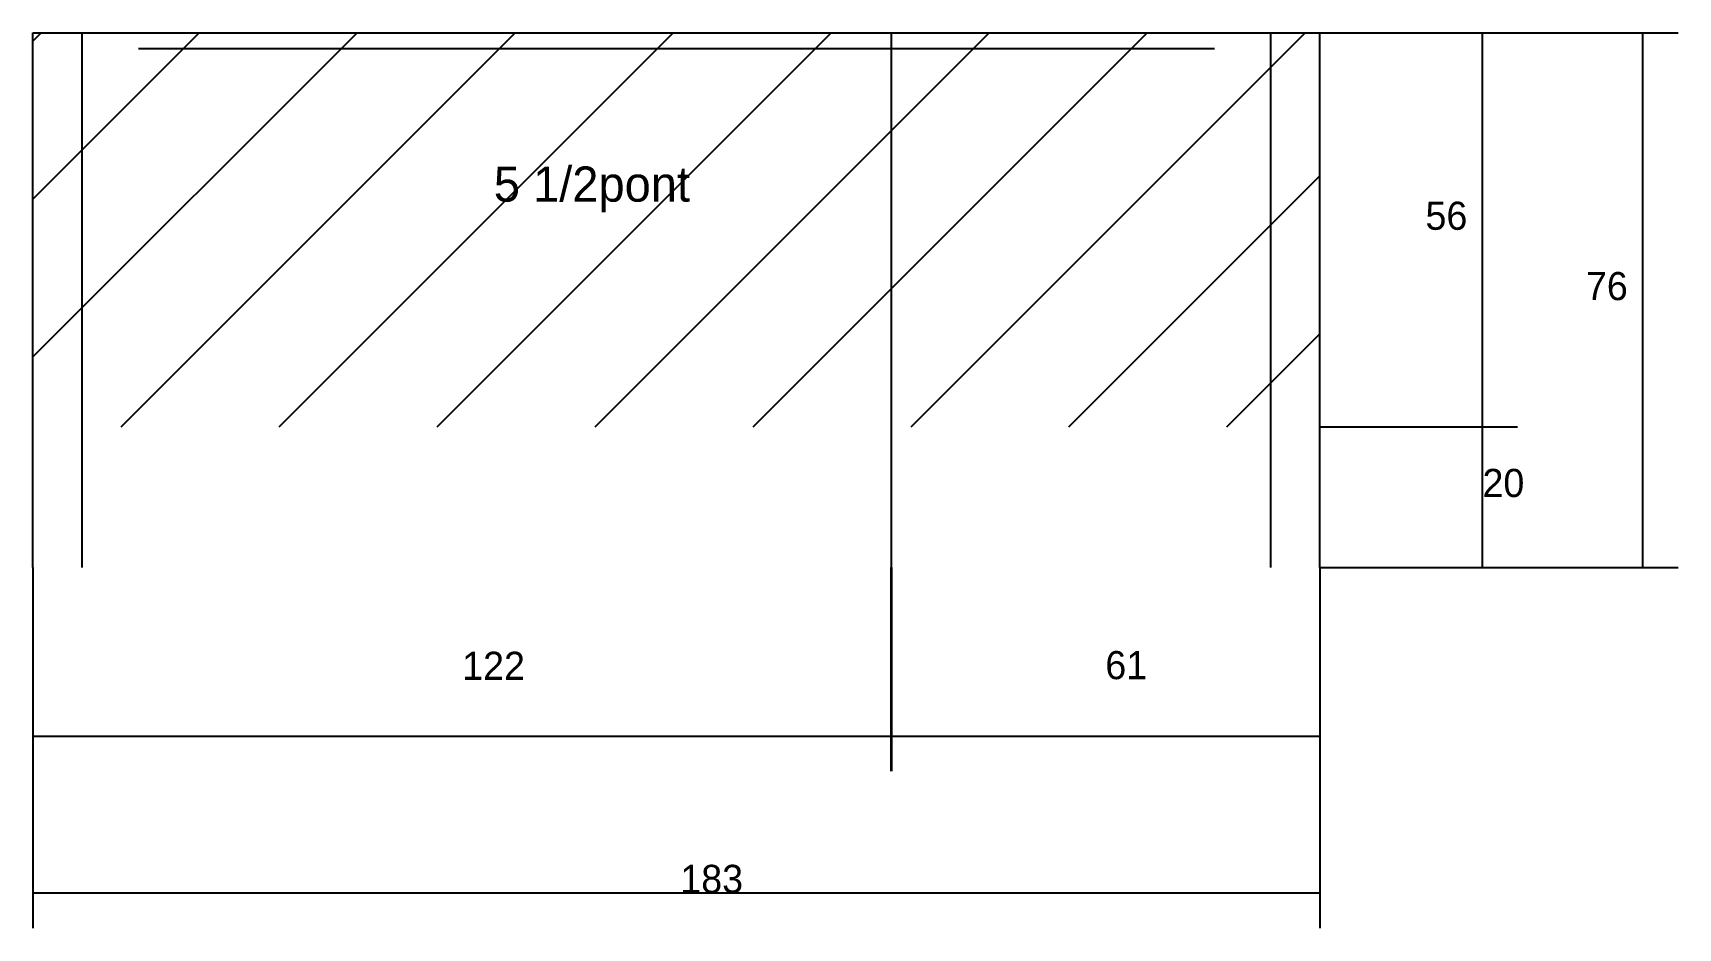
# Model space of a CAD drawing. Header units: metres. Extents: x -2848 to 21926, y -45195 to 1016.
# Drawn here: x 10923.5 to 11157.3, y -37740.9 to -37613.6 of the extents above; entities that cross this region are included whole.
import ezdxf

# ---------------------------------------------------------------- set-up
doc = ezdxf.new("R2010")
doc.units = ezdxf.units.M
for name, color, linetype in [('COTA', 4, 'Continuous'), ('Hachura', 253, 'Continuous'), ('NOMENCLATURA', 7, 'Continuous'), ('Painéis', 200, 'Continuous'), ('SARR_2.2x7', 40, 'Continuous')]:
    doc.layers.add(name, color=color, linetype=linetype)

msp = doc.modelspace()

# ---------------------------------------------------------------- texts
at = {"layer": 'COTA'}
for s, p in [('56', (11121.4, -37641.6)), ('76', (11144.2, -37651.6)), ('20', (11129.5, -37679.6)), ('122', (10984.5, -37705.6)), ('61', (11075.9, -37705.5)), ('183', (11015.5, -37735.9))]:
    msp.add_text(s, height=4, dxfattribs=at).set_placement(p)
at = {"layer": 'NOMENCLATURA'}
msp.add_text('5 1/2pont', height=5, dxfattribs=at).set_placement((10989, -37637.6))

# ---------------------------------------------------------------- hatches: boundary and pattern name
at = {"layer": 'Hachura'}
h = msp.add_hatch(dxfattribs=at)
h.set_pattern_fill('ANSI31', scale=5)
h.paths.add_polyline_path([(10923.5, -37669.6), (11045.5, -37669.6), (11045.5, -37613.6), (10923.5, -37613.6)])
h = msp.add_hatch(dxfattribs=at)
h.set_pattern_fill('ANSI31', scale=5)
h.paths.add_polyline_path([(11045.5, -37669.6), (11106.4, -37669.6), (11106.4, -37613.6), (11045.5, -37613.6)])

# ---------------------------------------------------------------- linework, layer by layer
at = {"layer": 'COTA'}
for p, q in [((11106.4, -37613.6), (11134.5, -37613.6)), ((11106.5, -37613.6), (11157.3, -37613.6)), ((11129.5, -37669.6), (11129.5, -37613.6)), ((11152.3, -37689.6), (11152.3, -37613.6)), ((11106.4, -37669.6), (11134.5, -37669.6)), ((11106.4, -37669.6), (11134.5, -37669.6)), ((11129.5, -37689.6), (11129.5, -37669.6)), ((10923.5, -37689.6), (10923.5, -37718.6)), ((10923.5, -37689.6), (10923.5, -37740.9)), ((11045.4, -37689.6), (11045.4, -37718.6)), ((11045.5, -37689.6), (11045.5, -37718.6)), ((11106.4, -37689.6), (11106.4, -37718.6)), ((11106.4, -37689.6), (11106.4, -37740.9)), ((11106.4, -37689.6), (11157.3, -37689.6)), ((11106.4, -37689.6), (11134.5, -37689.6)), ((10923.5, -37713.6), (11045.5, -37713.6)), ((11045.4, -37713.6), (11106.4, -37713.6)), ((10923.5, -37735.9), (11106.4, -37735.9))]:
    msp.add_line(p, q, dxfattribs=at)
at = {"layer": 'Painéis'}
for p, q in [((10923.5, -37613.6), (11106.4, -37613.6)), ((10923.5, -37689.6), (10923.5, -37613.6)), ((11045.5, -37689.6), (11045.5, -37613.6)), ((11106.4, -37689.6), (11106.4, -37613.6))]:
    msp.add_line(p, q, dxfattribs=at)
at = {"layer": 'SARR_2.2x7'}
for p, q in [((10930.5, -37669.6), (10930.5, -37613.6)), ((11099.4, -37669.6), (11099.4, -37613.6)), ((10938.5, -37615.8), (11045.5, -37615.8)), ((11045.5, -37615.8), (11091.4, -37615.8)), ((10930.5, -37689.6), (10930.5, -37669.6)), ((11099.4, -37689.6), (11099.4, -37669.6))]:
    msp.add_line(p, q, dxfattribs=at)

msp.set_redraw_order([(e.dxf.handle, doc.entitydb.next_handle()) for e in msp.query("TEXT MTEXT ATTDEF DIMENSION ARC_DIMENSION")])  # texts and dimensions are drawn at this point

doc.saveas('drawing.dxf')
